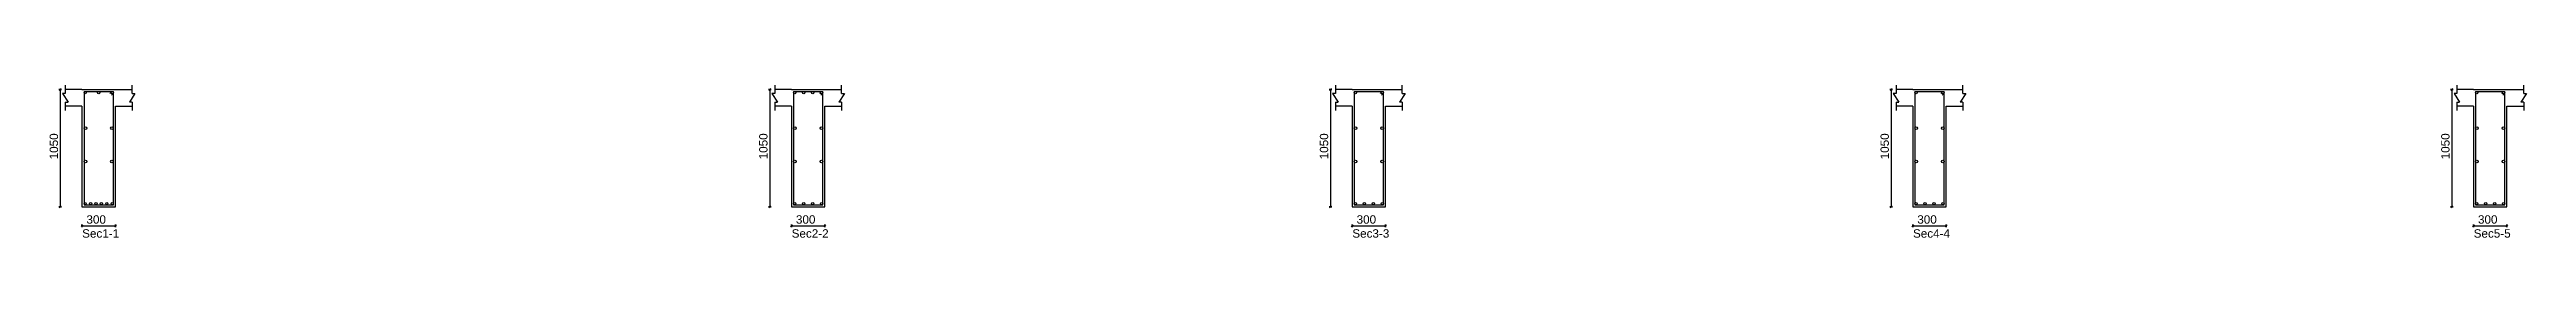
# Model space of a CAD drawing. Extents: x 0 to 98, y 3 to 248.
# Drawn here: x 43.74 to 65.96, y 199.18 to 200.54 of the extents above; entities that cross this region are included whole.
import ezdxf

# ---------------------------------------------------------------- set-up
doc = ezdxf.new("R2010")
doc.units = 0
for name, color, linetype in [('Beam_Cross_Label', 4, 'CONTINUOUS'), ('Beam_CrossSection', 2, 'CONTINUOUS'), ('dim_all', 7, 'CONTINUOUS'), ('main_botbars', 4, 'CONTINUOUS'), ('main_topbars', 4, 'CONTINUOUS'), ('Sidefacebar', 140, 'CONTINUOUS'), ('Stirrup_bar', 1, 'CONTINUOUS')]:
    doc.layers.add(name, color=color, linetype=linetype)
doc.styles.add('STRUDS_Arial', font='ARIAL.TTF', dxfattribs={"height": 0.04})

msp = doc.modelspace()

# ---------------------------------------------------------------- texts
at = {"layer": 'Beam_Cross_Label', "style": 'STRUDS_Arial'}
for s, p in [('Sec1-1', (44.0315, 199.18)), ('Sec2-2', (50.3965, 199.18)), ('Sec3-3', (55.4265, 199.18)), ('Sec4-4', (60.4565, 199.18)), ('Sec5-5', (65.4865, 199.18))]:
    msp.add_text(s, height=0.075, dxfattribs=at).set_placement(p)
at = {"layer": 'dim_all', "style": 'STRUDS_Arial'}
for p in [(43.815, 199.88), (50.18, 199.88), (55.21, 199.88), (60.24, 199.88), (65.27, 199.88)]:
    msp.add_text('1050', height=0.075, rotation=90, dxfattribs=at).set_placement(p)
for p in [(44.07, 199.305), (50.435, 199.305), (55.465, 199.305), (60.495, 199.305), (65.525, 199.305)]:
    msp.add_text('300', height=0.075, dxfattribs=at).set_placement(p)

# ---------------------------------------------------------------- linework, layer by layer
at = {"layer": 'Beam_CrossSection'}
for p, q in [((43.88, 200.468), (43.855, 200.468)), ((43.855, 200.468), (43.905, 200.393)), ((43.88, 200.543), (43.88, 200.468)), ((44.03, 200.505), (43.88, 200.505)), ((44.03, 200.505), (44.33, 200.505)), ((44.03, 200.505), (44.03, 200.505)), ((44.33, 200.505), (44.33, 200.505)), ((44.33, 200.505), (44.48, 200.505)), ((44.505, 200.468), (44.455, 200.393)), ((44.48, 200.468), (44.48, 200.543)), ((44.48, 200.468), (44.505, 200.468)), ((50.245, 200.468), (50.22, 200.468)), ((50.22, 200.468), (50.27, 200.393)), ((50.245, 200.543), (50.245, 200.468)), ((50.395, 200.505), (50.245, 200.505)), ((50.395, 200.505), (50.695, 200.505)), ((50.395, 200.505), (50.395, 200.505)), ((50.695, 200.505), (50.695, 200.505)), ((50.695, 200.505), (50.845, 200.505)), ((50.87, 200.468), (50.82, 200.393)), ((50.845, 200.468), (50.845, 200.543)), ((50.845, 200.468), (50.87, 200.468)), ((55.275, 200.468), (55.25, 200.468)), ((55.25, 200.468), (55.3, 200.393)), ((55.275, 200.543), (55.275, 200.468)), ((55.425, 200.505), (55.275, 200.505)), ((55.425, 200.505), (55.725, 200.505)), ((55.425, 200.505), (55.425, 200.505)), ((55.725, 200.505), (55.725, 200.505)), ((55.725, 200.505), (55.875, 200.505)), ((55.9, 200.468), (55.85, 200.393)), ((55.875, 200.468), (55.875, 200.543)), ((55.875, 200.468), (55.9, 200.468)), ((60.305, 200.468), (60.28, 200.468)), ((60.28, 200.468), (60.33, 200.393)), ((60.305, 200.543), (60.305, 200.468)), ((60.455, 200.505), (60.305, 200.505)), ((60.455, 200.505), (60.755, 200.505)), ((60.455, 200.505), (60.455, 200.505)), ((60.755, 200.505), (60.755, 200.505)), ((60.755, 200.505), (60.905, 200.505)), ((60.93, 200.468), (60.88, 200.393)), ((60.905, 200.468), (60.905, 200.543)), ((60.905, 200.468), (60.93, 200.468)), ((65.335, 200.468), (65.31, 200.468)), ((65.31, 200.468), (65.36, 200.393)), ((65.335, 200.543), (65.335, 200.468)), ((65.485, 200.505), (65.335, 200.505)), ((65.485, 200.505), (65.785, 200.505)), ((65.485, 200.505), (65.485, 200.505)), ((65.785, 200.505), (65.785, 200.505)), ((65.785, 200.505), (65.935, 200.505)), ((65.96, 200.468), (65.91, 200.393)), ((65.935, 200.468), (65.935, 200.543)), ((65.935, 200.468), (65.96, 200.468)), ((43.88, 200.393), (43.88, 200.318)), ((43.88, 200.393), (43.905, 200.393)), ((44.03, 200.355), (43.88, 200.355)), ((44.03, 200.355), (44.03, 199.455)), ((44.33, 199.455), (44.33, 200.355)), ((44.33, 200.355), (44.48, 200.355)), ((44.48, 200.393), (44.455, 200.393)), ((44.48, 200.393), (44.48, 200.318)), ((50.245, 200.393), (50.245, 200.318)), ((50.245, 200.393), (50.27, 200.393)), ((50.395, 200.355), (50.245, 200.355)), ((50.395, 200.355), (50.395, 199.455)), ((50.695, 199.455), (50.695, 200.355)), ((50.695, 200.355), (50.845, 200.355)), ((50.845, 200.393), (50.82, 200.393)), ((50.845, 200.393), (50.845, 200.318)), ((55.275, 200.393), (55.275, 200.318)), ((55.275, 200.393), (55.3, 200.393)), ((55.425, 200.355), (55.275, 200.355)), ((55.425, 200.355), (55.425, 199.455)), ((55.725, 199.455), (55.725, 200.355)), ((55.725, 200.355), (55.875, 200.355)), ((55.875, 200.393), (55.85, 200.393)), ((55.875, 200.393), (55.875, 200.318)), ((60.305, 200.393), (60.305, 200.318)), ((60.305, 200.393), (60.33, 200.393)), ((60.455, 200.355), (60.305, 200.355)), ((60.455, 200.355), (60.455, 199.455)), ((60.755, 199.455), (60.755, 200.355)), ((60.755, 200.355), (60.905, 200.355)), ((60.905, 200.393), (60.88, 200.393)), ((60.905, 200.393), (60.905, 200.318)), ((65.335, 200.393), (65.335, 200.318)), ((65.335, 200.393), (65.36, 200.393)), ((65.485, 200.355), (65.335, 200.355)), ((65.485, 200.355), (65.485, 199.455)), ((65.785, 199.455), (65.785, 200.355)), ((65.785, 200.355), (65.935, 200.355)), ((65.935, 200.393), (65.91, 200.393)), ((65.935, 200.393), (65.935, 200.318)), ((44.03, 199.455), (44.33, 199.455)), ((50.395, 199.455), (50.695, 199.455)), ((55.425, 199.455), (55.725, 199.455)), ((60.455, 199.455), (60.755, 199.455)), ((65.485, 199.455), (65.785, 199.455))]:
    msp.add_line(p, q, dxfattribs=at)
at = {"layer": 'dim_all'}
for p, q in [((43.835, 200.505), (43.8225, 200.505)), ((43.835, 200.505), (43.8262, 200.496)), ((43.835, 200.505), (43.8439, 200.514)), ((43.835, 200.505), (43.8475, 200.505)), ((43.835, 200.505), (43.835, 199.455)), ((50.2, 200.505), (50.1875, 200.505)), ((50.2, 200.505), (50.1912, 200.496)), ((50.2, 200.505), (50.2089, 200.514)), ((50.2, 200.505), (50.2125, 200.505)), ((50.2, 200.505), (50.2, 199.455)), ((55.23, 200.505), (55.2175, 200.505)), ((55.23, 200.505), (55.2212, 200.496)), ((55.23, 200.505), (55.2389, 200.514)), ((55.23, 200.505), (55.2425, 200.505)), ((55.23, 200.505), (55.23, 199.455)), ((60.26, 200.505), (60.2475, 200.505)), ((60.26, 200.505), (60.2512, 200.496)), ((60.26, 200.505), (60.2689, 200.514)), ((60.26, 200.505), (60.2725, 200.505)), ((60.26, 200.505), (60.26, 199.455)), ((65.29, 200.505), (65.2775, 200.505)), ((65.29, 200.505), (65.2812, 200.496)), ((65.29, 200.505), (65.2989, 200.514)), ((65.29, 200.505), (65.3025, 200.505)), ((65.29, 200.505), (65.29, 199.455)), ((43.835, 199.455), (43.8225, 199.455)), ((43.835, 199.455), (43.8262, 199.446)), ((43.835, 199.455), (43.8439, 199.464)), ((43.835, 199.455), (43.8475, 199.455)), ((50.2, 199.455), (50.1875, 199.455)), ((50.2, 199.455), (50.1912, 199.446)), ((50.2, 199.455), (50.2089, 199.464)), ((50.2, 199.455), (50.2125, 199.455)), ((55.23, 199.455), (55.2175, 199.455)), ((55.23, 199.455), (55.2212, 199.446)), ((55.23, 199.455), (55.2389, 199.464)), ((55.23, 199.455), (55.2425, 199.455)), ((60.26, 199.455), (60.2475, 199.455)), ((60.26, 199.455), (60.2512, 199.446)), ((60.26, 199.455), (60.2689, 199.464)), ((60.26, 199.455), (60.2725, 199.455)), ((65.29, 199.455), (65.2775, 199.455)), ((65.29, 199.455), (65.2812, 199.446)), ((65.29, 199.455), (65.2989, 199.464)), ((65.29, 199.455), (65.3025, 199.455)), ((44.03, 199.285), (44.0212, 199.276)), ((44.03, 199.285), (44.03, 199.298)), ((44.03, 199.285), (44.0389, 199.294)), ((44.03, 199.285), (44.03, 199.273)), ((44.03, 199.285), (44.33, 199.285)), ((44.33, 199.285), (44.3212, 199.276)), ((44.33, 199.285), (44.33, 199.298)), ((44.33, 199.285), (44.3389, 199.294)), ((44.33, 199.285), (44.33, 199.273)), ((50.395, 199.285), (50.3862, 199.276)), ((50.395, 199.285), (50.395, 199.298)), ((50.395, 199.285), (50.4039, 199.294)), ((50.395, 199.285), (50.395, 199.273)), ((50.395, 199.285), (50.695, 199.285)), ((50.695, 199.285), (50.6862, 199.276)), ((50.695, 199.285), (50.695, 199.298)), ((50.695, 199.285), (50.7039, 199.294)), ((50.695, 199.285), (50.695, 199.273)), ((55.425, 199.285), (55.4162, 199.276)), ((55.425, 199.285), (55.425, 199.298)), ((55.425, 199.285), (55.4339, 199.294)), ((55.425, 199.285), (55.425, 199.273)), ((55.425, 199.285), (55.725, 199.285)), ((55.725, 199.285), (55.7162, 199.276)), ((55.725, 199.285), (55.725, 199.298)), ((55.725, 199.285), (55.7339, 199.294)), ((55.725, 199.285), (55.725, 199.273)), ((60.455, 199.285), (60.4462, 199.276)), ((60.455, 199.285), (60.455, 199.298)), ((60.455, 199.285), (60.4639, 199.294)), ((60.455, 199.285), (60.455, 199.273)), ((60.455, 199.285), (60.755, 199.285)), ((60.755, 199.285), (60.7462, 199.276)), ((60.755, 199.285), (60.755, 199.298)), ((60.755, 199.285), (60.7639, 199.294)), ((60.755, 199.285), (60.755, 199.273)), ((65.485, 199.285), (65.4762, 199.276)), ((65.485, 199.285), (65.485, 199.298)), ((65.485, 199.285), (65.4939, 199.294)), ((65.485, 199.285), (65.485, 199.273)), ((65.485, 199.285), (65.785, 199.285)), ((65.785, 199.285), (65.7762, 199.276)), ((65.785, 199.285), (65.785, 199.298)), ((65.785, 199.285), (65.7939, 199.294)), ((65.785, 199.285), (65.785, 199.273))]:
    msp.add_line(p, q, dxfattribs=at)
at = {"layer": 'main_botbars'}
for centre in [(44.0588, 199.484), (44.1073, 199.484), (44.1558, 199.484), (44.2043, 199.484), (44.2527, 199.484), (44.3012, 199.484), (50.4238, 199.484), (50.5046, 199.484), (50.5854, 199.484), (50.6663, 199.484), (55.4538, 199.484), (55.5346, 199.484), (55.6154, 199.484), (55.6963, 199.484), (60.4838, 199.484), (60.5646, 199.484), (60.6454, 199.484), (60.7263, 199.484), (65.5138, 199.484), (65.5946, 199.484), (65.6755, 199.484), (65.7563, 199.484)]:
    msp.add_circle(centre, 0.01, dxfattribs=at)
at = {"layer": 'main_topbars'}
for centre in [(44.0588, 200.476), (44.18, 200.476), (44.3013, 200.476), (50.4238, 200.476), (50.5046, 200.476), (50.5854, 200.476), (50.6663, 200.476), (55.4538, 200.476), (55.6963, 200.476), (60.4838, 200.476), (60.7263, 200.476), (65.5138, 200.476), (65.7563, 200.476)]:
    msp.add_circle(centre, 0.01, dxfattribs=at)
at = {"layer": 'Sidefacebar'}
for centre in [(44.061, 200.16), (44.299, 200.16), (50.426, 200.16), (50.664, 200.16), (55.456, 200.16), (55.694, 200.16), (60.486, 200.16), (60.724, 200.16), (65.516, 200.16), (65.754, 200.16), (44.061, 199.86), (44.299, 199.86), (50.426, 199.86), (50.664, 199.86), (55.456, 199.86), (55.694, 199.86), (60.486, 199.86), (60.724, 199.86), (65.516, 199.86), (65.754, 199.86)]:
    msp.add_circle(centre, 0.012, dxfattribs=at)
at = {"layer": 'Stirrup_bar'}
for p, q in [((44.0488, 200.486), (44.0488, 199.474)), ((44.0488, 200.486), (44.3113, 200.486)), ((44.2942, 200.483), (44.28, 200.469)), ((44.3083, 200.469), (44.2942, 200.455)), ((44.3113, 199.474), (44.3113, 200.486)), ((50.4138, 200.486), (50.4138, 199.474)), ((50.4138, 200.486), (50.6763, 200.486)), ((50.6592, 200.483), (50.6451, 200.469)), ((50.6733, 200.469), (50.6592, 200.455)), ((50.6763, 199.474), (50.6763, 200.486)), ((55.4438, 200.486), (55.4438, 199.474)), ((55.4438, 200.486), (55.7063, 200.486)), ((55.6892, 200.483), (55.6751, 200.469)), ((55.7033, 200.469), (55.6892, 200.455)), ((55.7063, 199.474), (55.7063, 200.486)), ((60.4738, 200.486), (60.4738, 199.474)), ((60.4738, 200.486), (60.7363, 200.486)), ((60.7192, 200.483), (60.7051, 200.469)), ((60.7333, 200.469), (60.7192, 200.455)), ((60.7363, 199.474), (60.7363, 200.486)), ((65.5038, 200.486), (65.5038, 199.474)), ((65.5038, 200.486), (65.7663, 200.486)), ((65.7492, 200.483), (65.7351, 200.469)), ((65.7633, 200.469), (65.7492, 200.455)), ((65.7663, 199.474), (65.7663, 200.486)), ((44.0488, 199.474), (44.3113, 199.474)), ((50.4138, 199.474), (50.6763, 199.474)), ((55.4438, 199.474), (55.7063, 199.474)), ((60.4738, 199.474), (60.7363, 199.474)), ((65.5038, 199.474), (65.7663, 199.474))]:
    msp.add_line(p, q, dxfattribs=at)

msp.set_redraw_order([(e.dxf.handle, doc.entitydb.next_handle()) for e in msp.query("TEXT MTEXT ATTDEF DIMENSION ARC_DIMENSION")])  # texts and dimensions are drawn at this point

doc.saveas('drawing.dxf')
